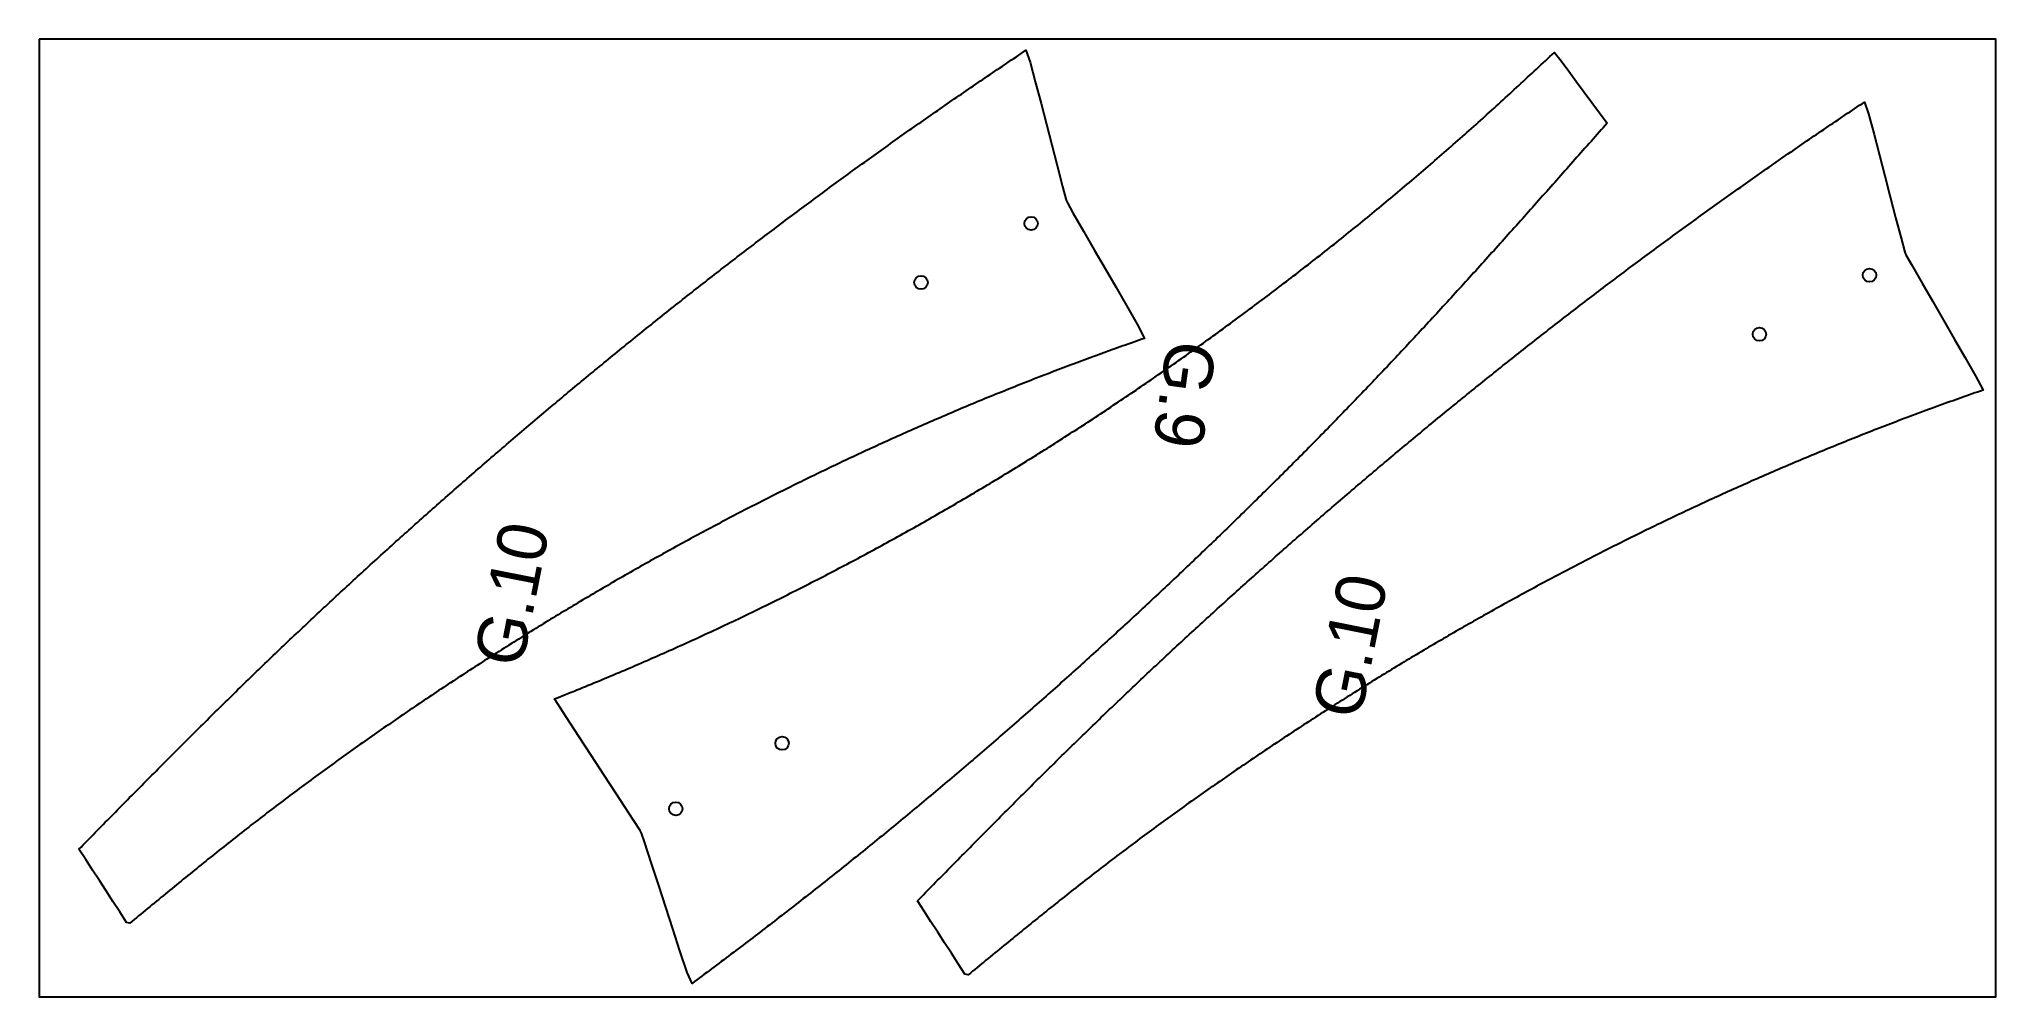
# Model space of a CAD drawing. Extents: x 3.9 to 97.9, y 1.6 to 47.6.
import ezdxf

# ---------------------------------------------------------------- set-up
doc = ezdxf.new("R2010")
doc.units = 0
doc.layers.get('0').update_dxf_attribs({"linetype": 'CONTINUOUS'})
for name, color, linetype in [('ANNOTATION', 7, 'CONTINUOUS'), ('CUT_SHEET', 1, 'CONTINUOUS'), ('DRILLING', 3, 'CONTINUOUS')]:
    doc.layers.add(name, color=color, linetype=linetype)
doc.styles.add('TW_CEN_MT', font='txt')

# ---------------------------------------------------------------- blocks, each defined once
blk = doc.blocks.new('*U5')
at = {"layer": 'ANNOTATION', "color": 7, "style": 'TW_CEN_MT'}
blk.add_text('G.9', height=2.3704, rotation=262.08787, dxfattribs=at).set_placement((58.068, 33.223))
blk = doc.blocks.new('*U6')
at = {"layer": 'ANNOTATION', "color": 7, "style": 'TW_CEN_MT'}
blk.add_text('G.10', height=2.3704, rotation=78.79485, dxfattribs=at).set_placement((67.325, 14.874))
blk = doc.blocks.new('*U7')
at = {"layer": 'ANNOTATION', "color": 7, "style": 'TW_CEN_MT'}
blk.add_text('G.10', height=2.3704, rotation=78.79485, dxfattribs=at).set_placement((27.048, 17.361))

msp = doc.modelspace()

# ---------------------------------------------------------------- linework, layer by layer
for points in [[(5.77325, 8.70733, 0), (5.87051, 8.80617, 0), (5.96776, 8.90501, 0), (6.06502, 9.00385, 0), (6.16228, 9.10269, 0), (6.25954, 9.20153, 0), (6.3568, 9.30036, 0), (6.45407, 9.39919, 0), (6.55135, 9.49802, 0), (6.64862, 9.59683, 0), (6.74591, 9.69565, 0), (6.8432, 9.79445, 0), (6.9405, 9.89325, 0), (7.0378, 9.99204, 0), (7.13512, 10.0908, 0), (7.23244, 10.1896, 0), (7.32977, 10.2884, 0), (7.42712, 10.3871, 0), (7.52447, 10.4859, 0), (7.62184, 10.5846, 0), (7.71922, 10.6833, 0), (7.81661, 10.782, 0), (7.91402, 10.8807, 0), (8.01144, 10.9794, 0), (8.10888, 11.078, 0), (8.20633, 11.1767, 0), (8.3038, 11.2753, 0), (8.40129, 11.3739, 0), (8.49879, 11.4725, 0), (8.59631, 11.571, 0), (8.69385, 11.6696, 0), (8.79142, 11.7681, 0), (8.889, 11.8666, 0), (8.9866, 11.9651, 0), (9.08423, 12.0636, 0), (9.18187, 12.162, 0), (9.27954, 12.2605, 0), (9.37724, 12.3589, 0), (9.47496, 12.4572, 0), (9.5727, 12.5556, 0), (9.67047, 12.6539, 0), (9.76826, 12.7522, 0), (9.86609, 12.8504, 0), (9.96394, 12.9487, 0), (10.0618, 13.0469, 0), (10.1597, 13.1451, 0), (10.2577, 13.2432, 0), (10.3556, 13.3413, 0), (10.4536, 13.4394, 0), (10.5517, 13.5375, 0), (10.6497, 13.6355, 0), (10.7478, 13.7335, 0), (10.8459, 13.8314, 0), (10.9441, 13.9293, 0), (11.0423, 14.0272, 0), (11.1405, 14.1251, 0), (11.2388, 14.2229, 0), (11.3371, 14.3207, 0), (11.4355, 14.4184, 0), (11.5338, 14.5161, 0), (11.6323, 14.6137, 0), (11.7307, 14.7113, 0), (11.8292, 14.8089, 0), (11.9278, 14.9064, 0), (12.0264, 15.0039, 0), (12.125, 15.1014, 0), (12.2237, 15.1988, 0), (12.3224, 15.2961, 0), (12.4211, 15.3935, 0), (12.5199, 15.4907, 0), (12.6188, 15.5879, 0), (12.7177, 15.6851, 0), (12.8166, 15.7822, 0), (12.9156, 15.8793, 0), (13.0146, 15.9763, 0), (13.1137, 16.0733, 0), (13.2129, 16.1703, 0), (13.312, 16.2671, 0), (13.4113, 16.364, 0), (13.5106, 16.4607, 0), (13.6099, 16.5575, 0), (13.7093, 16.6541, 0), (13.8087, 16.7507, 0), (13.9082, 16.8473, 0), (14.0078, 16.9438, 0), (14.1074, 17.0402, 0), (14.2071, 17.1366, 0), (14.3068, 17.233, 0), (14.4065, 17.3292, 0), (14.5064, 17.4255, 0), (14.6062, 17.5216, 0), (14.7062, 17.6178, 0), (14.8062, 17.7138, 0), (14.9062, 17.8098, 0), (15.0063, 17.9058, 0), (15.1064, 18.0017, 0), (15.2066, 18.0975, 0), (15.3069, 18.1933, 0), (15.4072, 18.2891, 0), (15.5075, 18.3848, 0), (15.6079, 18.4804, 0), (15.7084, 18.576, 0), (15.8089, 18.6715, 0), (15.9094, 18.7669, 0), (16.01, 18.8624, 0), (16.1107, 18.9577, 0), (16.2114, 19.053, 0), (16.3122, 19.1483, 0), (16.413, 19.2435, 0), (16.5139, 19.3386, 0), (16.6148, 19.4337, 0), (16.7157, 19.5287, 0), (16.8168, 19.6237, 0), (16.9178, 19.7187, 0), (17.019, 19.8135, 0), (17.1201, 19.9084, 0), (17.2214, 20.0031, 0), (17.3226, 20.0978, 0), (17.424, 20.1925, 0), (17.5253, 20.2871, 0), (17.6268, 20.3817, 0), (17.7282, 20.4762, 0), (17.8298, 20.5706, 0), (17.9313, 20.665, 0), (18.033, 20.7594, 0), (18.1346, 20.8537, 0), (18.2363, 20.9479, 0), (18.3381, 21.0421, 0), (18.4399, 21.1362, 0), (18.5418, 21.2303, 0), (18.6437, 21.3244, 0), (18.7457, 21.4183, 0), (18.8477, 21.5123, 0), (18.9498, 21.6061, 0), (19.0519, 21.6999, 0), (19.1541, 21.7937, 0), (19.2563, 21.8874, 0), (19.3585, 21.9811, 0), (19.4608, 22.0747, 0), (19.5632, 22.1683, 0), (19.6656, 22.2618, 0), (19.768, 22.3552, 0), (19.8705, 22.4486, 0), (19.9731, 22.542, 0), (20.0757, 22.6353, 0), (20.1783, 22.7285, 0), (20.281, 22.8217, 0), (20.3837, 22.9149, 0), (20.4865, 23.008, 0), (20.5894, 23.101, 0), (20.6922, 23.194, 0), (20.7952, 23.287, 0), (20.8981, 23.3798, 0), (21.0011, 23.4727, 0), (21.1042, 23.5655, 0), (21.2073, 23.6582, 0), (21.3105, 23.7509, 0), (21.4137, 23.8435, 0), (21.5169, 23.9361, 0), (21.6202, 24.0286, 0), (21.7236, 24.1211, 0), (21.8269, 24.2135, 0), (21.9304, 24.3059, 0), (22.0338, 24.3982, 0), (22.1374, 24.4905, 0), (22.2409, 24.5827, 0), (22.3445, 24.6749, 0), (22.4482, 24.767, 0), (22.5519, 24.8591, 0), (22.6556, 24.9511, 0), (22.7594, 25.0431, 0), (22.8633, 25.135, 0), (22.9672, 25.2269, 0), (23.0711, 25.3187, 0), (23.175, 25.4105, 0), (23.2791, 25.5022, 0), (23.3831, 25.5939, 0), (23.4872, 25.6855, 0), (23.5914, 25.7771, 0), (23.6955, 25.8686, 0), (23.7998, 25.9601, 0), (23.9041, 26.0515, 0), (24.0084, 26.1429, 0), (24.1127, 26.2342, 0), (24.2171, 26.3255, 0), (24.3216, 26.4167, 0), (24.4261, 26.5079, 0), (24.5306, 26.599, 0), (24.6352, 26.6901, 0), (24.7398, 26.7811, 0), (24.8445, 26.8721, 0), (24.9492, 26.963, 0), (25.0539, 27.0539, 0), (25.1587, 27.1447, 0), (25.2636, 27.2355, 0), (25.3685, 27.3262, 0), (25.4734, 27.4169, 0), (25.5784, 27.5075, 0), (25.6834, 27.5981, 0), (25.7884, 27.6886, 0), (25.8935, 27.7791, 0), (25.9987, 27.8695, 0), (26.1039, 27.9599, 0), (26.2091, 28.0502, 0), (26.3144, 28.1405, 0), (26.4197, 28.2307, 0), (26.525, 28.3208, 0), (26.6305, 28.4109, 0), (26.7359, 28.501, 0), (26.8414, 28.591, 0), (26.9469, 28.681, 0), (27.0525, 28.7709, 0), (27.1582, 28.8607, 0), (27.2638, 28.9505, 0), (27.3695, 29.0402, 0), (27.4753, 29.1299, 0), (27.5811, 29.2196, 0), (27.687, 29.3092, 0), (27.7928, 29.3987, 0), (27.8988, 29.4882, 0), (28.0048, 29.5776, 0), (28.1108, 29.667, 0), (28.2169, 29.7563, 0), (28.323, 29.8456, 0), (28.4291, 29.9348, 0), (28.5353, 30.024, 0), (28.6416, 30.1131, 0), (28.7479, 30.2021, 0), (28.8542, 30.2912, 0), (28.9606, 30.3801, 0), (29.067, 30.469, 0), (29.1735, 30.5578, 0), (29.28, 30.6466, 0), (29.3866, 30.7354, 0), (29.4932, 30.824, 0), (29.5998, 30.9127, 0), (29.7065, 31.0013, 0), (29.8133, 31.0898, 0), (29.9201, 31.1782, 0), (30.0269, 31.2666, 0), (30.1338, 31.355, 0), (30.2407, 31.4433, 0), (30.3476, 31.5315, 0), (30.4547, 31.6197, 0), (30.5617, 31.7079, 0), (30.6688, 31.796, 0), (30.776, 31.884, 0), (30.8831, 31.972, 0), (30.9904, 32.0599, 0), (31.0977, 32.1477, 0), (31.205, 32.2355, 0), (31.3124, 32.3233, 0), (31.4198, 32.411, 0), (31.5272, 32.4986, 0), (31.6348, 32.5862, 0), (31.7423, 32.6737, 0), (31.8499, 32.7612, 0), (31.9575, 32.8486, 0), (32.0652, 32.936, 0), (32.173, 33.0233, 0), (32.2808, 33.1105, 0), (32.3886, 33.1977, 0), (32.4965, 33.2848, 0), (32.6044, 33.3719, 0), (32.7123, 33.4589, 0), (32.8203, 33.5459, 0), (32.9284, 33.6328, 0), (33.0365, 33.7197, 0), (33.1447, 33.8065, 0), (33.2528, 33.8932, 0), (33.3611, 33.9799, 0), (33.4694, 34.0665, 0), (33.5777, 34.153, 0), (33.6861, 34.2396, 0), (33.7945, 34.326, 0), (33.903, 34.4124, 0), (34.0115, 34.4987, 0), (34.12, 34.585, 0), (34.2287, 34.6712, 0), (34.3373, 34.7574, 0), (34.446, 34.8435, 0), (34.5548, 34.9295, 0), (34.6635, 35.0155, 0), (34.7724, 35.1014, 0), (34.8813, 35.1873, 0), (34.9902, 35.2731, 0), (35.0992, 35.3589, 0), (35.2082, 35.4445, 0), (35.3173, 35.5302, 0), (35.4264, 35.6158, 0), (35.5356, 35.7013, 0), (35.6448, 35.7867, 0), (35.754, 35.8721, 0), (35.8633, 35.9575, 0), (35.9727, 36.0427, 0), (36.0821, 36.128, 0), (36.1915, 36.2131, 0), (36.301, 36.2982, 0), (36.4106, 36.3833, 0), (36.5201, 36.4682, 0), (36.6298, 36.5532, 0), (36.7394, 36.638, 0), (36.8492, 36.7228, 0), (36.9589, 36.8076, 0), (37.0688, 36.8922, 0), (37.1786, 36.9769, 0), (37.2885, 37.0614, 0), (37.3985, 37.1459, 0), (37.5085, 37.2304, 0), (37.6185, 37.3148, 0), (37.7286, 37.3991, 0), (37.8388, 37.4833, 0), (37.949, 37.5675, 0), (38.0592, 37.6517, 0), (38.1695, 37.7358, 0), (38.2798, 37.8198, 0), (38.3902, 37.9038, 0), (38.5006, 37.9877, 0), (38.611, 38.0715, 0), (38.7216, 38.1553, 0), (38.8321, 38.239, 0), (38.9427, 38.3227, 0), (39.0534, 38.4063, 0), (39.1641, 38.4898, 0), (39.2748, 38.5733, 0), (39.3856, 38.6567, 0), (39.4964, 38.7401, 0), (39.6073, 38.8234, 0), (39.7182, 38.9066, 0), (39.8292, 38.9898, 0), (39.9402, 39.0729, 0), (40.0512, 39.1559, 0), (40.1623, 39.2389, 0), (40.2735, 39.3219, 0), (40.3847, 39.4047, 0), (40.4959, 39.4876, 0), (40.6072, 39.5703, 0), (40.7185, 39.653, 0), (40.8299, 39.7356, 0), (40.9413, 39.8182, 0), (41.0528, 39.9007, 0), (41.1643, 39.9832, 0), (41.2759, 40.0655, 0), (41.3875, 40.1479, 0), (41.4991, 40.2301, 0), (41.6108, 40.3123, 0), (41.7226, 40.3945, 0), (41.8344, 40.4765, 0), (41.9462, 40.5586, 0), (42.0581, 40.6405, 0), (42.17, 40.7224, 0), (42.2819, 40.8042, 0), (42.3939, 40.886, 0), (42.506, 40.9677, 0), (42.6181, 41.0494, 0), (42.7302, 41.131, 0), (42.8424, 41.2125, 0), (42.9547, 41.294, 0), (43.0669, 41.3754, 0), (43.1793, 41.4567, 0), (43.2916, 41.538, 0), (43.404, 41.6192, 0), (43.5165, 41.7004, 0), (43.629, 41.7814, 0), (43.7415, 41.8625, 0), (43.8541, 41.9434, 0), (43.9668, 42.0244, 0), (44.0794, 42.1052, 0), (44.1922, 42.186, 0), (44.3049, 42.2667, 0), (44.4177, 42.3474, 0), (44.5306, 42.428, 0), (44.6435, 42.5085, 0), (44.7564, 42.589, 0), (44.8694, 42.6694, 0), (44.9825, 42.7497, 0), (45.0955, 42.83, 0), (45.2087, 42.9102, 0), (45.3218, 42.9904, 0), (45.435, 43.0705, 0), (45.5483, 43.1505, 0), (45.6616, 43.2305, 0), (45.7749, 43.3104, 0), (45.8883, 43.3903, 0), (46.0017, 43.4701, 0), (46.1152, 43.5498, 0), (46.2287, 43.6294, 0), (46.3423, 43.709, 0), (46.4559, 43.7886, 0), (46.5696, 43.868, 0), (46.6832, 43.9475, 0), (46.797, 44.0268, 0), (46.9108, 44.1061, 0), (47.0246, 44.1853, 0), (47.1384, 44.2645, 0), (47.2524, 44.3436, 0), (47.3663, 44.4226, 0), (47.4803, 44.5016, 0), (47.5944, 44.5805, 0), (47.7084, 44.6593, 0), (47.8226, 44.7381, 0), (47.9367, 44.8168, 0), (48.0509, 44.8955, 0), (48.1652, 44.9741, 0), (48.2795, 45.0526, 0), (48.3939, 45.131, 0), (48.5082, 45.2094, 0), (48.6227, 45.2878, 0), (48.7371, 45.3661, 0), (48.8517, 45.4443, 0), (48.9662, 45.5224, 0), (49.0808, 45.6005, 0), (49.1955, 45.6785, 0), (49.3102, 45.7565, 0), (49.4249, 45.8344, 0), (49.5397, 45.9122, 0), (49.6545, 45.9899, 0), (49.7693, 46.0676, 0), (49.8842, 46.1453, 0), (49.9992, 46.2229, 0), (50.1142, 46.3004, 0), (50.2292, 46.3778, 0), (50.3443, 46.4552, 0), (50.4594, 46.5325, 0), (50.5746, 46.6098, 0), (50.6898, 46.6869, 0), (50.805, 46.7641, 0), (50.9203, 46.8411, 0), (51.0356, 46.9181, 0), (51.151, 46.9951, 0), (51.2664, 47.0719, 0), (51.4678, 46.5106, 0), (51.7278, 45.515, 0), (51.9877, 44.5194, 0), (52.2476, 43.5239, 0), (52.5075, 42.5283, 0), (52.7675, 41.5328, 0), (53.0274, 40.5372, 0), (53.2025, 39.8719, 0), (53.2537, 39.743, 0), (53.5209, 39.274, 0), (54.0351, 38.3827, 0), (54.5493, 37.4915, 0), (55.0635, 36.6002, 0), (55.5776, 35.709, 0), (56.0918, 34.8177, 0), (56.606, 33.9265, 0), (56.9663, 33.237, 0), (56.8352, 33.1916, 0), (56.7042, 33.1462, 0), (56.5732, 33.1006, 0), (56.4422, 33.0549, 0), (56.3113, 33.0091, 0), (56.1804, 32.9631, 0), (56.0496, 32.917, 0), (55.9188, 32.8707, 0), (55.7881, 32.8244, 0), (55.6574, 32.7779, 0), (55.5268, 32.7312, 0), (55.3962, 32.6845, 0), (55.2657, 32.6376, 0), (55.1352, 32.5905, 0), (55.0047, 32.5434, 0), (54.8743, 32.4961, 0), (54.7439, 32.4487, 0), (54.6136, 32.4011, 0), (54.4834, 32.3534, 0), (54.3531, 32.3056, 0), (54.223, 32.2577, 0), (54.0928, 32.2096, 0), (53.9627, 32.1614, 0), (53.8327, 32.1131, 0), (53.7027, 32.0646, 0), (53.5728, 32.0161, 0), (53.4429, 31.9674, 0), (53.313, 31.9185, 0), (53.1832, 31.8695, 0), (53.0535, 31.8205, 0), (52.9238, 31.7712, 0), (52.7941, 31.7219, 0), (52.6645, 31.6724, 0), (52.5349, 31.6228, 0), (52.4054, 31.5731, 0), (52.276, 31.5232, 0), (52.1466, 31.4732, 0), (52.0172, 31.4231, 0), (51.8879, 31.3729, 0), (51.7586, 31.3225, 0), (51.6294, 31.272, 0), (51.5002, 31.2214, 0), (51.3711, 31.1707, 0), (51.242, 31.1198, 0), (51.113, 31.0689, 0), (50.984, 31.0178, 0), (50.855, 30.9665, 0), (50.7262, 30.9152, 0), (50.5973, 30.8637, 0), (50.4685, 30.8121, 0), (50.3398, 30.7604, 0), (50.2111, 30.7085, 0), (50.0825, 30.6565, 0), (49.9539, 30.6045, 0), (49.8254, 30.5522, 0), (49.6969, 30.4999, 0), (49.5685, 30.4474, 0), (49.4401, 30.3948, 0), (49.3117, 30.3421, 0), (49.1835, 30.2893, 0), (49.0552, 30.2364, 0), (48.927, 30.1833, 0), (48.7989, 30.1301, 0), (48.6708, 30.0768, 0), (48.5428, 30.0233, 0), (48.4148, 29.9698, 0), (48.2869, 29.9161, 0), (48.159, 29.8623, 0), (48.0312, 29.8083, 0), (47.9034, 29.7543, 0), (47.7757, 29.7001, 0), (47.648, 29.6458, 0), (47.5204, 29.5914, 0), (47.3929, 29.5369, 0), (47.2653, 29.4822, 0), (47.1379, 29.4274, 0), (47.0105, 29.3725, 0), (46.8831, 29.3175, 0), (46.7558, 29.2624, 0), (46.6286, 29.2071, 0), (46.5014, 29.1517, 0), (46.3742, 29.0962, 0), (46.2471, 29.0406, 0), (46.1201, 28.9849, 0), (45.9931, 28.929, 0), (45.8662, 28.873, 0), (45.7393, 28.8169, 0), (45.6124, 28.7607, 0), (45.4857, 28.7043, 0), (45.359, 28.6479, 0), (45.2323, 28.5913, 0), (45.1057, 28.5346, 0), (44.9791, 28.4777, 0), (44.8526, 28.4208, 0), (44.7262, 28.3637, 0), (44.5998, 28.3065, 0), (44.4734, 28.2492, 0), (44.3471, 28.1918, 0), (44.2209, 28.1343, 0), (44.0947, 28.0766, 0), (43.9686, 28.0188, 0), (43.8425, 27.9609, 0), (43.7165, 27.9029, 0), (43.5906, 27.8448, 0), (43.4647, 27.7865, 0), (43.3388, 27.7281, 0), (43.213, 27.6696, 0), (43.0873, 27.611, 0), (42.9616, 27.5523, 0), (42.836, 27.4934, 0), (42.7104, 27.4345, 0), (42.5849, 27.3754, 0), (42.4594, 27.3162, 0), (42.334, 27.2569, 0), (42.2087, 27.1974, 0), (42.0834, 27.1379, 0), (41.9582, 27.0782, 0), (41.833, 27.0184, 0), (41.7079, 26.9585, 0), (41.5828, 26.8984, 0), (41.4578, 26.8383, 0), (41.3328, 26.778, 0), (41.2079, 26.7176, 0), (41.0831, 26.6571, 0), (40.9583, 26.5965, 0), (40.8336, 26.5358, 0), (40.709, 26.4749, 0), (40.5843, 26.414, 0), (40.4598, 26.3529, 0), (40.3353, 26.2917, 0), (40.2109, 26.2304, 0), (40.0865, 26.1689, 0), (39.9622, 26.1074, 0), (39.8379, 26.0457, 0), (39.7137, 25.9839, 0), (39.5896, 25.922, 0), (39.4655, 25.86, 0), (39.3415, 25.7978, 0), (39.2175, 25.7356, 0), (39.0936, 25.6732, 0), (38.9698, 25.6107, 0), (38.846, 25.5481, 0), (38.7223, 25.4854, 0), (38.5986, 25.4226, 0), (38.475, 25.3597, 0), (38.3514, 25.2966, 0), (38.2279, 25.2334, 0), (38.1045, 25.1701, 0), (37.9811, 25.1067, 0), (37.8578, 25.0432, 0), (37.7346, 24.9795, 0), (37.6114, 24.9158, 0), (37.4883, 24.8519, 0), (37.3652, 24.7879, 0), (37.2422, 24.7238, 0), (37.1192, 24.6596, 0), (36.9963, 24.5953, 0), (36.8735, 24.5308, 0), (36.7508, 24.4663, 0), (36.628, 24.4016, 0), (36.5054, 24.3368, 0), (36.3828, 24.2719, 0), (36.2603, 24.2069, 0), (36.1378, 24.1418, 0), (36.0154, 24.0765, 0), (35.8931, 24.0112, 0), (35.7708, 23.9457, 0), (35.6486, 23.8801, 0), (35.5265, 23.8144, 0), (35.4044, 23.7486, 0), (35.2823, 23.6827, 0), (35.1604, 23.6166, 0), (35.0385, 23.5505, 0), (34.9166, 23.4842, 0), (34.7949, 23.4178, 0), (34.6731, 23.3513, 0), (34.5515, 23.2847, 0), (34.4299, 23.218, 0), (34.3084, 23.1512, 0), (34.1869, 23.0843, 0), (34.0655, 23.0172, 0), (33.9441, 22.95, 0), (33.8229, 22.8828, 0), (33.7016, 22.8154, 0), (33.5805, 22.7479, 0), (33.4594, 22.6803, 0), (33.3383, 22.6126, 0), (33.2174, 22.5447, 0), (33.0965, 22.4768, 0), (32.9756, 22.4087, 0), (32.8548, 22.3406, 0), (32.7341, 22.2723, 0), (32.6134, 22.2039, 0), (32.4928, 22.1354, 0), (32.3723, 22.0668, 0), (32.2518, 21.9981, 0), (32.1314, 21.9293, 0), (32.0111, 21.8604, 0), (31.8908, 21.7913, 0), (31.7706, 21.7222, 0), (31.6504, 21.653, 0), (31.5303, 21.5836, 0), (31.4103, 21.5141, 0), (31.2903, 21.4445, 0), (31.1704, 21.3749, 0), (31.0505, 21.3051, 0), (30.9307, 21.2352, 0), (30.811, 21.1652, 0), (30.6914, 21.0951, 0), (30.5718, 21.0248, 0), (30.4522, 20.9545, 0), (30.3327, 20.8841, 0), (30.2133, 20.8135, 0), (30.094, 20.7429, 0), (29.9747, 20.6721, 0), (29.8555, 20.6013, 0), (29.7363, 20.5303, 0), (29.6172, 20.4592, 0), (29.4982, 20.3881, 0), (29.3792, 20.3168, 0), (29.2603, 20.2454, 0), (29.1414, 20.1739, 0), (29.0226, 20.1023, 0), (28.9039, 20.0306, 0), (28.7853, 19.9588, 0), (28.6667, 19.8869, 0), (28.5481, 19.8149, 0), (28.4297, 19.7428, 0), (28.3112, 19.6706, 0), (28.1929, 19.5982, 0), (28.0746, 19.5258, 0), (27.9564, 19.4533, 0), (27.8382, 19.3807, 0), (27.7201, 19.3079, 0), (27.6021, 19.2351, 0), (27.4841, 19.1621, 0), (27.3662, 19.0891, 0), (27.2484, 19.016, 0), (27.1306, 18.9427, 0), (27.0129, 18.8694, 0), (26.8952, 18.7959, 0), (26.7776, 18.7224, 0), (26.6601, 18.6487, 0), (26.5426, 18.575, 0), (26.4252, 18.5011, 0), (26.3079, 18.4271, 0), (26.1906, 18.3531, 0), (26.0734, 18.2789, 0), (25.9562, 18.2047, 0), (25.8391, 18.1303, 0), (25.7221, 18.0559, 0), (25.6051, 17.9813, 0), (25.4882, 17.9066, 0), (25.3714, 17.8319, 0), (25.2546, 17.757, 0), (25.1379, 17.6821, 0), (25.0213, 17.607, 0), (24.9047, 17.5319, 0), (24.7882, 17.4566, 0), (24.6717, 17.3813, 0), (24.5553, 17.3058, 0), (24.439, 17.2303, 0), (24.3227, 17.1546, 0), (24.2065, 17.0789, 0), (24.0904, 17.0031, 0), (23.9743, 16.9271, 0), (23.8583, 16.8511, 0), (23.7423, 16.775, 0), (23.6264, 16.6987, 0), (23.5106, 16.6224, 0), (23.3948, 16.546, 0), (23.2791, 16.4695, 0), (23.1635, 16.3928, 0), (23.0479, 16.3161, 0), (22.9324, 16.2393, 0), (22.817, 16.1624, 0), (22.7016, 16.0854, 0), (22.5863, 16.0083, 0), (22.4711, 15.9311, 0), (22.3559, 15.8538, 0), (22.2408, 15.7764, 0), (22.1257, 15.6989, 0), (22.0108, 15.6213, 0), (21.8959, 15.5436, 0), (21.781, 15.4658, 0), (21.6662, 15.3879, 0), (21.5515, 15.3099, 0), (21.4369, 15.2318, 0), (21.3223, 15.1536, 0), (21.2078, 15.0753, 0), (21.0934, 14.9969, 0), (20.9791, 14.9183, 0), (20.8648, 14.8397, 0), (20.7506, 14.761, 0), (20.6364, 14.6822, 0), (20.5223, 14.6033, 0), (20.4083, 14.5243, 0), (20.2944, 14.4452, 0), (20.1805, 14.366, 0), (20.0667, 14.2867, 0), (19.953, 14.2073, 0), (19.8394, 14.1278, 0), (19.7258, 14.0482, 0), (19.6123, 13.9684, 0), (19.4989, 13.8886, 0), (19.3855, 13.8087, 0), (19.2722, 13.7287, 0), (19.159, 13.6485, 0), (19.0459, 13.5683, 0), (18.9328, 13.488, 0), (18.8198, 13.4075, 0), (18.7069, 13.327, 0), (18.5941, 13.2463, 0), (18.4813, 13.1656, 0), (18.3687, 13.0847, 0), (18.256, 13.0038, 0), (18.1435, 12.9227, 0), (18.0311, 12.8415, 0), (17.9187, 12.7603, 0), (17.8064, 12.6789, 0), (17.6942, 12.5974, 0), (17.582, 12.5158, 0), (17.47, 12.4341, 0), (17.358, 12.3523, 0), (17.2461, 12.2704, 0), (17.1342, 12.1884, 0), (17.0225, 12.1063, 0), (16.9108, 12.0241, 0), (16.7992, 11.9418, 0), (16.6877, 11.8593, 0), (16.5763, 11.7768, 0), (16.4649, 11.6942, 0), (16.3536, 11.6114, 0), (16.2424, 11.5286, 0), (16.1313, 11.4456, 0), (16.0203, 11.3625, 0), (15.9093, 11.2793, 0), (15.7985, 11.1961, 0), (15.6877, 11.1127, 0), (15.577, 11.0292, 0), (15.4664, 10.9456, 0), (15.3558, 10.8618, 0), (15.2454, 10.778, 0), (15.135, 10.6941, 0), (15.0247, 10.61, 0), (14.9145, 10.5259, 0), (14.8044, 10.4416, 0), (14.6944, 10.3573, 0), (14.5845, 10.2728, 0), (14.4746, 10.1882, 0), (14.3648, 10.1035, 0), (14.2551, 10.0187, 0), (14.1455, 9.9338, 0), (14.036, 9.84877, 0), (13.9266, 9.76364, 0), (13.8172, 9.6784, 0), (13.708, 9.59306, 0), (13.5988, 9.50761, 0), (13.4897, 9.42206, 0), (13.3807, 9.33641, 0), (13.2717, 9.25066, 0), (13.1628, 9.16482, 0), (13.054, 9.07888, 0), (12.9453, 8.99286, 0), (12.8367, 8.90674, 0), (12.7281, 8.82054, 0), (12.6196, 8.73425, 0), (12.5111, 8.64787, 0), (12.4027, 8.56142, 0), (12.2944, 8.47488, 0), (12.1861, 8.38827, 0), (12.0779, 8.30158, 0), (11.9698, 8.21482, 0), (11.8617, 8.12799, 0), (11.7536, 8.04109, 0), (11.6457, 7.95412, 0), (11.5377, 7.86708, 0), (11.4298, 7.77998, 0), (11.322, 7.69282, 0), (11.2142, 7.6056, 0), (11.1065, 7.51833, 0), (10.9988, 7.43099, 0), (10.8911, 7.34361, 0), (10.7835, 7.25617, 0), (10.6759, 7.16868, 0), (10.5684, 7.08115, 0), (10.4609, 6.99357, 0), (10.3534, 6.90594, 0), (10.246, 6.81828, 0), (10.1386, 6.73057, 0), (10.0312, 6.64283, 0), (9.92388, 6.55505, 0), (9.81656, 6.46724, 0), (9.70927, 6.37939, 0), (9.60199, 6.29152, 0), (9.49474, 6.20362, 0), (9.38751, 6.11569, 0), (9.2803, 6.02774, 0), (9.17311, 5.93977, 0), (9.06593, 5.85178, 0), (8.95877, 5.76377, 0), (8.85161, 5.67575, 0), (8.74447, 5.58771, 0), (8.63734, 5.49966, 0), (8.53021, 5.4116, 0), (8.42309, 5.32354, 0), (8.31598, 5.23547, 0), (8.20887, 5.14739, 0), (8.05529, 5.18483, 0), (7.72928, 5.68805, 0), (7.40328, 6.19126, 0), (7.07727, 6.69447, 0), (6.75127, 7.19769, 0), (6.42526, 7.7009, 0), (6.09926, 8.20411, 0), (5.77325, 8.70733, 0)], [(79.1847, 43.5737, 0), (79.0879, 43.4643, 0), (78.9912, 43.3549, 0), (78.8945, 43.2455, 0), (78.7977, 43.136, 0), (78.701, 43.0266, 0), (78.6042, 42.9172, 0), (78.5075, 42.8078, 0), (78.4107, 42.6984, 0), (78.314, 42.589, 0), (78.2172, 42.4796, 0), (78.1204, 42.3703, 0), (78.0236, 42.2609, 0), (77.9269, 42.1515, 0), (77.8301, 42.0421, 0), (77.7333, 41.9328, 0), (77.6365, 41.8234, 0), (77.5396, 41.7141, 0), (77.4428, 41.6048, 0), (77.346, 41.4954, 0), (77.2491, 41.3861, 0), (77.1522, 41.2768, 0), (77.0554, 41.1676, 0), (76.9585, 41.0583, 0), (76.8616, 40.949, 0), (76.7646, 40.8398, 0), (76.6677, 40.7305, 0), (76.5708, 40.6213, 0), (76.4738, 40.5121, 0), (76.3768, 40.4029, 0), (76.2798, 40.2938, 0), (76.1828, 40.1846, 0), (76.0857, 40.0755, 0), (75.9887, 39.9664, 0), (75.8916, 39.8573, 0), (75.7945, 39.7482, 0), (75.6974, 39.6391, 0), (75.6002, 39.5301, 0), (75.5031, 39.4211, 0), (75.4059, 39.3121, 0), (75.3087, 39.2031, 0), (75.2114, 39.0942, 0), (75.1142, 38.9852, 0), (75.0169, 38.8763, 0), (74.9196, 38.7675, 0), (74.8222, 38.6586, 0), (74.7249, 38.5498, 0), (74.6275, 38.441, 0), (74.5301, 38.3322, 0), (74.4326, 38.2234, 0), (74.3351, 38.1147, 0), (74.2376, 38.006, 0), (74.1401, 37.8974, 0), (74.0425, 37.7887, 0), (73.9449, 37.6801, 0), (73.8473, 37.5716, 0), (73.7496, 37.463, 0), (73.6519, 37.3545, 0), (73.5541, 37.246, 0), (73.4564, 37.1376, 0), (73.3585, 37.0292, 0), (73.2607, 36.9208, 0), (73.1628, 36.8125, 0), (73.0649, 36.7041, 0), (72.9669, 36.5959, 0), (72.8689, 36.4876, 0), (72.7709, 36.3794, 0), (72.6728, 36.2713, 0), (72.5747, 36.1632, 0), (72.4765, 36.0551, 0), (72.3783, 35.947, 0), (72.2801, 35.839, 0), (72.1818, 35.7311, 0), (72.0834, 35.6231, 0), (71.9851, 35.5152, 0), (71.8866, 35.4074, 0), (71.7882, 35.2996, 0), (71.6896, 35.1919, 0), (71.5911, 35.0841, 0), (71.4925, 34.9765, 0), (71.3938, 34.8689, 0), (71.2951, 34.7613, 0), (71.1964, 34.6537, 0), (71.0975, 34.5463, 0), (70.9987, 34.4388, 0), (70.8998, 34.3314, 0), (70.8008, 34.2241, 0), (70.7018, 34.1168, 0), (70.6028, 34.0096, 0), (70.5036, 33.9024, 0), (70.4045, 33.7952, 0), (70.3052, 33.6881, 0), (70.206, 33.5811, 0), (70.1066, 33.4741, 0), (70.0072, 33.3672, 0), (69.9078, 33.2603, 0), (69.8083, 33.1535, 0), (69.7087, 33.0467, 0), (69.6091, 32.94, 0), (69.5094, 32.8333, 0), (69.4097, 32.7267, 0), (69.3099, 32.6201, 0), (69.21, 32.5137, 0), (69.1101, 32.4072, 0), (69.0101, 32.3008, 0), (68.91, 32.1945, 0), (68.8099, 32.0883, 0), (68.7097, 31.9821, 0), (68.6095, 31.8759, 0), (68.5092, 31.7699, 0), (68.4088, 31.6638, 0), (68.3083, 31.5579, 0), (68.2078, 31.452, 0), (68.1072, 31.3462, 0), (68.0066, 31.2404, 0), (67.9059, 31.1347, 0), (67.8051, 31.0291, 0), (67.7042, 30.9235, 0), (67.6033, 30.818, 0), (67.5023, 30.7126, 0), (67.4013, 30.6072, 0), (67.3002, 30.5019, 0), (67.199, 30.3966, 0), (67.0977, 30.2914, 0), (66.9964, 30.1863, 0), (66.895, 30.0812, 0), (66.7936, 29.9762, 0), (66.6921, 29.8713, 0), (66.5905, 29.7664, 0), (66.4888, 29.6616, 0), (66.3871, 29.5568, 0), (66.2854, 29.4521, 0), (66.1835, 29.3475, 0), (66.0816, 29.2429, 0), (65.9797, 29.1384, 0), (65.8776, 29.0339, 0), (65.7755, 28.9295, 0), (65.6734, 28.8252, 0), (65.5711, 28.7209, 0), (65.4689, 28.6167, 0), (65.3665, 28.5126, 0), (65.2641, 28.4085, 0), (65.1616, 28.3045, 0), (65.0591, 28.2005, 0), (64.9565, 28.0966, 0), (64.8538, 27.9928, 0), (64.7511, 27.889, 0), (64.6483, 27.7853, 0), (64.5454, 27.6816, 0), (64.4425, 27.5781, 0), (64.3395, 27.4745, 0), (64.2365, 27.371, 0), (64.1334, 27.2676, 0), (64.0302, 27.1643, 0), (63.927, 27.061, 0), (63.8237, 26.9577, 0), (63.7204, 26.8546, 0), (63.617, 26.7515, 0), (63.5135, 26.6484, 0), (63.41, 26.5454, 0), (63.3064, 26.4425, 0), (63.2028, 26.3396, 0), (63.0991, 26.2368, 0), (62.9953, 26.134, 0), (62.8915, 26.0313, 0), (62.7876, 25.9287, 0), (62.6836, 25.8261, 0), (62.5796, 25.7236, 0), (62.4756, 25.6211, 0), (62.3714, 25.5187, 0), (62.2673, 25.4164, 0), (62.163, 25.3141, 0), (62.0587, 25.2119, 0), (61.9544, 25.1097, 0), (61.85, 25.0076, 0), (61.7455, 24.9056, 0), (61.641, 24.8036, 0), (61.5364, 24.7016, 0), (61.4317, 24.5998, 0), (61.327, 24.498, 0), (61.2223, 24.3962, 0), (61.1174, 24.2945, 0), (61.0126, 24.1929, 0), (60.9076, 24.0913, 0), (60.8027, 23.9897, 0), (60.6976, 23.8883, 0), (60.5925, 23.7869, 0), (60.4874, 23.6855, 0), (60.3822, 23.5842, 0), (60.2769, 23.483, 0), (60.1716, 23.3818, 0), (60.0662, 23.2807, 0), (59.9608, 23.1796, 0), (59.8553, 23.0786, 0), (59.7497, 22.9777, 0), (59.6441, 22.8768, 0), (59.5385, 22.7759, 0), (59.4328, 22.6751, 0), (59.327, 22.5744, 0), (59.2212, 22.4737, 0), (59.1154, 22.3731, 0), (59.0094, 22.2726, 0), (58.9035, 22.1721, 0), (58.7974, 22.0716, 0), (58.6913, 21.9713, 0), (58.5852, 21.8709, 0), (58.479, 21.7706, 0), (58.3728, 21.6704, 0), (58.2665, 21.5703, 0), (58.1602, 21.4702, 0), (58.0538, 21.3701, 0), (57.9473, 21.2701, 0), (57.8408, 21.1702, 0), (57.7343, 21.0703, 0), (57.6276, 20.9705, 0), (57.521, 20.8707, 0), (57.4143, 20.771, 0), (57.3075, 20.6713, 0), (57.2007, 20.5717, 0), (57.0938, 20.4722, 0), (56.9869, 20.3727, 0), (56.8799, 20.2733, 0), (56.7729, 20.1739, 0), (56.6658, 20.0746, 0), (56.5587, 19.9753, 0), (56.4515, 19.8761, 0), (56.3443, 19.777, 0), (56.237, 19.6779, 0), (56.1296, 19.5789, 0), (56.0222, 19.4799, 0), (55.9148, 19.381, 0), (55.8073, 19.2821, 0), (55.6997, 19.1833, 0), (55.5921, 19.0846, 0), (55.4845, 18.9859, 0), (55.3768, 18.8873, 0), (55.269, 18.7887, 0), (55.1612, 18.6902, 0), (55.0533, 18.5918, 0), (54.9454, 18.4934, 0), (54.8374, 18.395, 0), (54.7294, 18.2968, 0), (54.6213, 18.1985, 0), (54.5131, 18.1004, 0), (54.4049, 18.0023, 0), (54.2967, 17.9043, 0), (54.1884, 17.8063, 0), (54.0801, 17.7084, 0), (53.9716, 17.6105, 0), (53.8632, 17.5127, 0), (53.7547, 17.415, 0), (53.6461, 17.3173, 0), (53.5375, 17.2197, 0), (53.4288, 17.1221, 0), (53.3201, 17.0246, 0), (53.2113, 16.9272, 0), (53.1025, 16.8298, 0), (52.9936, 16.7324, 0), (52.8847, 16.6352, 0), (52.7757, 16.538, 0), (52.6666, 16.4408, 0), (52.5575, 16.3438, 0), (52.4484, 16.2468, 0), (52.3392, 16.1498, 0), (52.2299, 16.0529, 0), (52.1206, 15.9561, 0), (52.0112, 15.8593, 0), (51.9018, 15.7626, 0), (51.7923, 15.6659, 0), (51.6828, 15.5693, 0), (51.5732, 15.4728, 0), (51.4636, 15.3763, 0), (51.3539, 15.2799, 0), (51.2441, 15.1836, 0), (51.1343, 15.0873, 0), (51.0245, 14.9911, 0), (50.9145, 14.8949, 0), (50.8046, 14.7988, 0), (50.6946, 14.7028, 0), (50.5845, 14.6068, 0), (50.4744, 14.5109, 0), (50.3642, 14.4151, 0), (50.254, 14.3193, 0), (50.1437, 14.2236, 0), (50.0333, 14.1279, 0), (49.9229, 14.0323, 0), (49.8125, 13.9368, 0), (49.702, 13.8413, 0), (49.5914, 13.7459, 0), (49.4808, 13.6506, 0), (49.3701, 13.5553, 0), (49.2594, 13.4601, 0), (49.1486, 13.3649, 0), (49.0378, 13.2698, 0), (48.9269, 13.1748, 0), (48.816, 13.0798, 0), (48.705, 12.985, 0), (48.5939, 12.8901, 0), (48.4828, 12.7954, 0), (48.3716, 12.7006, 0), (48.2604, 12.606, 0), (48.1492, 12.5114, 0), (48.0378, 12.4169, 0), (47.9265, 12.3225, 0), (47.815, 12.2281, 0), (47.7035, 12.1338, 0), (47.592, 12.0395, 0), (47.4804, 11.9453, 0), (47.3687, 11.8512, 0), (47.257, 11.7572, 0), (47.1453, 11.6632, 0), (47.0334, 11.5692, 0), (46.9216, 11.4754, 0), (46.8096, 11.3816, 0), (46.6977, 11.2879, 0), (46.5856, 11.1942, 0), (46.4735, 11.1006, 0), (46.3614, 11.0071, 0), (46.2492, 10.9136, 0), (46.1369, 10.8202, 0), (46.0246, 10.7269, 0), (45.9122, 10.6336, 0), (45.7998, 10.5404, 0), (45.6873, 10.4473, 0), (45.5748, 10.3542, 0), (45.4622, 10.2612, 0), (45.3495, 10.1683, 0), (45.2368, 10.0754, 0), (45.1241, 9.98258, 0), (45.0113, 9.88985, 0), (44.8984, 9.79718, 0), (44.7855, 9.70458, 0), (44.6725, 9.61205, 0), (44.5594, 9.51959, 0), (44.4464, 9.42719, 0), (44.3332, 9.33486, 0), (44.22, 9.2426, 0), (44.1067, 9.1504, 0), (43.9934, 9.05828, 0), (43.8801, 8.96622, 0), (43.7666, 8.87422, 0), (43.6532, 8.7823, 0), (43.5396, 8.69044, 0), (43.426, 8.59865, 0), (43.3124, 8.50693, 0), (43.1987, 8.41528, 0), (43.0849, 8.32369, 0), (42.9711, 8.23218, 0), (42.8573, 8.14073, 0), (42.7434, 8.04934, 0), (42.6294, 7.95803, 0), (42.5153, 7.86679, 0), (42.4013, 7.77561, 0), (42.2871, 7.6845, 0), (42.1729, 7.59346, 0), (42.0587, 7.50248, 0), (41.9444, 7.41158, 0), (41.83, 7.32074, 0), (41.7156, 7.22998, 0), (41.6012, 7.13928, 0), (41.4866, 7.04865, 0), (41.3721, 6.95808, 0), (41.2574, 6.86759, 0), (41.1428, 6.77716, 0), (41.028, 6.68681, 0), (40.9132, 6.59652, 0), (40.7984, 6.5063, 0), (40.6835, 6.41615, 0), (40.5685, 6.32607, 0), (40.4535, 6.23606, 0), (40.3385, 6.14611, 0), (40.2233, 6.05624, 0), (40.1082, 5.96643, 0), (39.9929, 5.87669, 0), (39.8777, 5.78703, 0), (39.7623, 5.69743, 0), (39.6469, 5.6079, 0), (39.5315, 5.51844, 0), (39.416, 5.42904, 0), (39.3005, 5.33972, 0), (39.1849, 5.25047, 0), (39.0692, 5.16129, 0), (38.9535, 5.07217, 0), (38.8377, 4.98313, 0), (38.7219, 4.89415, 0), (38.6061, 4.80525, 0), (38.4901, 4.71641, 0), (38.3742, 4.62764, 0), (38.2581, 4.53895, 0), (38.142, 4.45032, 0), (38.0259, 4.36176, 0), (37.9097, 4.27327, 0), (37.7935, 4.18486, 0), (37.6772, 4.09651, 0), (37.5608, 4.00823, 0), (37.4444, 3.92002, 0), (37.328, 3.83188, 0), (37.2115, 3.74382, 0), (37.0949, 3.65582, 0), (36.9783, 3.56789, 0), (36.8616, 3.48003, 0), (36.7449, 3.39224, 0), (36.6281, 3.30453, 0), (36.5113, 3.21688, 0), (36.3944, 3.1293, 0), (36.2775, 3.0418, 0), (36.1605, 2.95436, 0), (36.0435, 2.86699, 0), (35.9264, 2.7797, 0), (35.8092, 2.69247, 0), (35.692, 2.60532, 0), (35.5748, 2.51824, 0), (35.4575, 2.43122, 0), (35.3401, 2.34428, 0), (35.2227, 2.25741, 0), (34.9854, 2.77947, 0), (34.645, 3.82493, 0), (34.3046, 4.87039, 0), (33.9642, 5.91585, 0), (33.6238, 6.96131, 0), (33.2834, 8.00677, 0), (32.943, 9.05223, 0), (32.8012, 9.47132, 0), (32.7327, 9.60022, 0), (32.1938, 10.4253, 0), (31.5923, 11.3456, 0), (30.9908, 12.266, 0), (30.3894, 13.1864, 0), (29.7879, 14.1068, 0), (29.1864, 15.0272, 0), (28.6083, 15.9201, 0), (28.7442, 15.9737, 0), (28.8801, 16.0275, 0), (29.0158, 16.0814, 0), (29.1516, 16.1355, 0), (29.2872, 16.1898, 0), (29.4228, 16.2441, 0), (29.5584, 16.2987, 0), (29.6938, 16.3534, 0), (29.8293, 16.4082, 0), (29.9646, 16.4632, 0), (30.1, 16.5183, 0), (30.2352, 16.5736, 0), (30.3704, 16.629, 0), (30.5055, 16.6846, 0), (30.6406, 16.7403, 0), (30.7756, 16.7961, 0), (30.9106, 16.8521, 0), (31.0455, 16.9083, 0), (31.1803, 16.9646, 0), (31.3151, 17.021, 0), (31.4498, 17.0776, 0), (31.5844, 17.1344, 0), (31.719, 17.1912, 0), (31.8536, 17.2483, 0), (31.9881, 17.3054, 0), (32.1225, 17.3628, 0), (32.2568, 17.4202, 0), (32.3911, 17.4778, 0), (32.5253, 17.5356, 0), (32.6595, 17.5935, 0), (32.7936, 17.6515, 0), (32.9277, 17.7097, 0), (33.0617, 17.768, 0), (33.1956, 17.8265, 0), (33.3294, 17.8851, 0), (33.4632, 17.9438, 0), (33.597, 18.0027, 0), (33.7307, 18.0617, 0), (33.8643, 18.1209, 0), (33.9978, 18.1802, 0), (34.1313, 18.2397, 0), (34.2648, 18.2993, 0), (34.3981, 18.359, 0), (34.5314, 18.4189, 0), (34.6647, 18.4789, 0), (34.7978, 18.5391, 0), (34.931, 18.5994, 0), (35.064, 18.6598, 0), (35.197, 18.7204, 0), (35.3299, 18.7811, 0), (35.4628, 18.842, 0), (35.5956, 18.903, 0), (35.7283, 18.9641, 0), (35.861, 19.0254, 0), (35.9936, 19.0868, 0), (36.1261, 19.1483, 0), (36.2586, 19.21, 0), (36.391, 19.2718, 0), (36.5234, 19.3338, 0), (36.6556, 19.3959, 0), (36.7879, 19.4581, 0), (36.92, 19.5205, 0), (37.0521, 19.583, 0), (37.1841, 19.6457, 0), (37.3161, 19.7084, 0), (37.448, 19.7713, 0), (37.5798, 19.8344, 0), (37.7116, 19.8976, 0), (37.8433, 19.9609, 0), (37.9749, 20.0244, 0), (38.1065, 20.088, 0), (38.238, 20.1517, 0), (38.3694, 20.2155, 0), (38.5008, 20.2795, 0), (38.6321, 20.3437, 0), (38.7633, 20.4079, 0), (38.8945, 20.4723, 0), (39.0256, 20.5368, 0), (39.1566, 20.6015, 0), (39.2876, 20.6663, 0), (39.4185, 20.7312, 0), (39.5493, 20.7963, 0), (39.6801, 20.8615, 0), (39.8108, 20.9268, 0), (39.9414, 20.9923, 0), (40.0719, 21.0578, 0), (40.2024, 21.1236, 0), (40.3329, 21.1894, 0), (40.4632, 21.2554, 0), (40.5935, 21.3215, 0), (40.7237, 21.3878, 0), (40.8539, 21.4541, 0), (40.984, 21.5207, 0), (41.114, 21.5873, 0), (41.2439, 21.6541, 0), (41.3738, 21.721, 0), (41.5036, 21.788, 0), (41.6334, 21.8552, 0), (41.7631, 21.9225, 0), (41.8927, 21.9899, 0), (42.0222, 22.0575, 0), (42.1517, 22.1252, 0), (42.2811, 22.193, 0), (42.4104, 22.2609, 0), (42.5396, 22.329, 0), (42.6688, 22.3972, 0), (42.798, 22.4656, 0), (42.927, 22.5341, 0), (43.056, 22.6027, 0), (43.1849, 22.6714, 0), (43.3137, 22.7403, 0), (43.4425, 22.8092, 0), (43.5712, 22.8784, 0), (43.6998, 22.9476, 0), (43.8284, 23.017, 0), (43.9569, 23.0865, 0), (44.0853, 23.1562, 0), (44.2136, 23.2259, 0), (44.3419, 23.2958, 0), (44.4701, 23.3658, 0), (44.5982, 23.436, 0), (44.7263, 23.5063, 0), (44.8543, 23.5767, 0), (44.9822, 23.6472, 0), (45.1101, 23.7179, 0), (45.2378, 23.7887, 0), (45.3655, 23.8596, 0), (45.4932, 23.9307, 0), (45.6207, 24.0019, 0), (45.7482, 24.0732, 0), (45.8756, 24.1446, 0), (46.003, 24.2162, 0), (46.1302, 24.2879, 0), (46.2574, 24.3597, 0), (46.3846, 24.4317, 0), (46.5116, 24.5037, 0), (46.6386, 24.5759, 0), (46.7655, 24.6483, 0), (46.8923, 24.7207, 0), (47.0191, 24.7933, 0), (47.1458, 24.866, 0), (47.2724, 24.9389, 0), (47.3989, 25.0118, 0), (47.5254, 25.0849, 0), (47.6518, 25.1582, 0), (47.7781, 25.2315, 0), (47.9044, 25.305, 0), (48.0305, 25.3786, 0), (48.1566, 25.4523, 0), (48.2826, 25.5261, 0), (48.4086, 25.6001, 0), (48.5345, 25.6742, 0), (48.6603, 25.7485, 0), (48.786, 25.8228, 0), (48.9116, 25.8973, 0), (49.0372, 25.9719, 0), (49.1627, 26.0466, 0), (49.2882, 26.1215, 0), (49.4135, 26.1965, 0), (49.5388, 26.2716, 0), (49.664, 26.3468, 0), (49.7891, 26.4221, 0), (49.9142, 26.4976, 0), (50.0391, 26.5732, 0), (50.164, 26.649, 0), (50.2889, 26.7248, 0), (50.4136, 26.8008, 0), (50.5383, 26.8769, 0), (50.6629, 26.9531, 0), (50.7874, 27.0295, 0), (50.9118, 27.1059, 0), (51.0362, 27.1825, 0), (51.1605, 27.2593, 0), (51.2847, 27.3361, 0), (51.4088, 27.4131, 0), (51.5329, 27.4902, 0), (51.6569, 27.5674, 0), (51.7808, 27.6447, 0), (51.9046, 27.7222, 0), (52.0284, 27.7998, 0), (52.152, 27.8775, 0), (52.2756, 27.9553, 0), (52.3992, 28.0332, 0), (52.5226, 28.1113, 0), (52.646, 28.1895, 0), (52.7693, 28.2678, 0), (52.8925, 28.3463, 0), (53.0156, 28.4249, 0), (53.1386, 28.5035, 0), (53.2616, 28.5823, 0), (53.3845, 28.6613, 0), (53.5073, 28.7403, 0), (53.6301, 28.8195, 0), (53.7527, 28.8988, 0), (53.8753, 28.9782, 0), (53.9978, 29.0577, 0), (54.1203, 29.1374, 0), (54.2426, 29.2172, 0), (54.3649, 29.2971, 0), (54.4871, 29.3771, 0), (54.6092, 29.4572, 0), (54.7312, 29.5375, 0), (54.8532, 29.6178, 0), (54.9751, 29.6983, 0), (55.0969, 29.7789, 0), (55.2186, 29.8597, 0), (55.3403, 29.9405, 0), (55.4618, 30.0215, 0), (55.5833, 30.1026, 0), (55.7047, 30.1838, 0), (55.8261, 30.2651, 0), (55.9473, 30.3465, 0), (56.0685, 30.4281, 0), (56.1896, 30.5097, 0), (56.3106, 30.5915, 0), (56.4316, 30.6734, 0), (56.5524, 30.7554, 0), (56.6732, 30.8376, 0), (56.7939, 30.9198, 0), (56.9146, 31.0022, 0), (57.0351, 31.0847, 0), (57.1556, 31.1673, 0), (57.276, 31.25, 0), (57.3963, 31.3328, 0), (57.5165, 31.4157, 0), (57.6367, 31.4988, 0), (57.7567, 31.582, 0), (57.8767, 31.6653, 0), (57.9967, 31.7487, 0), (58.1165, 31.8322, 0), (58.2363, 31.9158, 0), (58.3559, 31.9995, 0), (58.4755, 32.0834, 0), (58.5951, 32.1674, 0), (58.7145, 32.2514, 0), (58.8339, 32.3356, 0), (58.9532, 32.4199, 0), (59.0724, 32.5043, 0), (59.1915, 32.5889, 0), (59.3106, 32.6735, 0), (59.4295, 32.7583, 0), (59.5484, 32.8431, 0), (59.6672, 32.9281, 0), (59.786, 33.0132, 0), (59.9046, 33.0984, 0), (60.0232, 33.1837, 0), (60.1417, 33.2691, 0), (60.2601, 33.3546, 0), (60.3784, 33.4403, 0), (60.4967, 33.526, 0), (60.6149, 33.6119, 0), (60.733, 33.6978, 0), (60.851, 33.7839, 0), (60.9689, 33.8701, 0), (61.0868, 33.9564, 0), (61.2046, 34.0428, 0), (61.3223, 34.1293, 0), (61.4399, 34.2159, 0), (61.5574, 34.3027, 0), (61.6749, 34.3895, 0), (61.7923, 34.4765, 0), (61.9096, 34.5635, 0), (62.0268, 34.6507, 0), (62.1439, 34.7379, 0), (62.261, 34.8253, 0), (62.378, 34.9128, 0), (62.4949, 35.0004, 0), (62.6117, 35.0881, 0), (62.7284, 35.1759, 0), (62.8451, 35.2638, 0), (62.9617, 35.3518, 0), (63.0782, 35.4399, 0), (63.1946, 35.5281, 0), (63.311, 35.6165, 0), (63.4272, 35.7049, 0), (63.5434, 35.7934, 0), (63.6595, 35.8821, 0), (63.7755, 35.9708, 0), (63.8915, 36.0597, 0), (64.0073, 36.1486, 0), (64.1231, 36.2377, 0), (64.2388, 36.3268, 0), (64.3544, 36.4161, 0), (64.47, 36.5055, 0), (64.5854, 36.595, 0), (64.7008, 36.6845, 0), (64.8161, 36.7742, 0), (64.9313, 36.864, 0), (65.0465, 36.9539, 0), (65.1615, 37.0439, 0), (65.2765, 37.1339, 0), (65.3914, 37.2241, 0), (65.5062, 37.3144, 0), (65.6209, 37.4048, 0), (65.7356, 37.4953, 0), (65.8502, 37.586, 0), (65.9646, 37.6767, 0), (66.079, 37.7675, 0), (66.1933, 37.8584, 0), (66.3076, 37.9494, 0), (66.4217, 38.0406, 0), (66.5358, 38.1318, 0), (66.6497, 38.2231, 0), (66.7636, 38.3146, 0), (66.8774, 38.4061, 0), (66.9911, 38.4978, 0), (67.1048, 38.5896, 0), (67.2183, 38.6814, 0), (67.3318, 38.7734, 0), (67.4451, 38.8655, 0), (67.5584, 38.9577, 0), (67.6716, 39.05, 0), (67.7847, 39.1424, 0), (67.8977, 39.2349, 0), (68.0106, 39.3275, 0), (68.1235, 39.4202, 0), (68.2362, 39.5131, 0), (68.3488, 39.606, 0), (68.4614, 39.6991, 0), (68.5739, 39.7922, 0), (68.6862, 39.8855, 0), (68.7985, 39.9789, 0), (68.9107, 40.0724, 0), (69.0228, 40.166, 0), (69.1348, 40.2597, 0), (69.2467, 40.3535, 0), (69.3585, 40.4474, 0), (69.4703, 40.5415, 0), (69.5819, 40.6356, 0), (69.6934, 40.7299, 0), (69.8049, 40.8242, 0), (69.9162, 40.9187, 0), (70.0275, 41.0133, 0), (70.1386, 41.108, 0), (70.2497, 41.2028, 0), (70.3606, 41.2977, 0), (70.4715, 41.3928, 0), (70.5822, 41.4879, 0), (70.6929, 41.5832, 0), (70.8035, 41.6786, 0), (70.9139, 41.774, 0), (71.0243, 41.8696, 0), (71.1346, 41.9653, 0), (71.2448, 42.0612, 0), (71.3548, 42.1571, 0), (71.4648, 42.2532, 0), (71.5747, 42.3493, 0), (71.6844, 42.4456, 0), (71.7941, 42.542, 0), (71.9037, 42.6385, 0), (72.0131, 42.7351, 0), (72.1225, 42.8319, 0), (72.2318, 42.9287, 0), (72.3409, 43.0257, 0), (72.45, 43.1228, 0), (72.5589, 43.22, 0), (72.6678, 43.3173, 0), (72.7765, 43.4147, 0), (72.8852, 43.5122, 0), (72.9937, 43.6098, 0), (73.1022, 43.7076, 0), (73.2106, 43.8054, 0), (73.3189, 43.9033, 0), (73.4271, 44.0013, 0), (73.5352, 44.0994, 0), (73.6433, 44.1976, 0), (73.7513, 44.2959, 0), (73.8592, 44.3943, 0), (73.967, 44.4927, 0), (74.0748, 44.5912, 0), (74.1825, 44.6898, 0), (74.2902, 44.7884, 0), (74.3978, 44.8871, 0), (74.5053, 44.9859, 0), (74.6128, 45.0847, 0), (74.7202, 45.1836, 0), (74.8276, 45.2826, 0), (74.9349, 45.3816, 0), (75.0422, 45.4806, 0), (75.1495, 45.5797, 0), (75.2567, 45.6788, 0), (75.3639, 45.778, 0), (75.471, 45.8772, 0), (75.5781, 45.9764, 0), (75.6852, 46.0757, 0), (75.7923, 46.175, 0), (75.8993, 46.2743, 0), (76.0064, 46.3736, 0), (76.1134, 46.473, 0), (76.2204, 46.5723, 0), (76.3274, 46.6717, 0), (76.4343, 46.7711, 0), (76.5413, 46.8705, 0), (76.6483, 46.9699, 0), (76.9768, 46.5622, 0), (77.3448, 46.0641, 0), (77.7128, 45.566, 0), (78.0807, 45.0679, 0), (78.4487, 44.5699, 0), (78.8167, 44.0718, 0), (79.1847, 43.5737, 0)], [(46.0503, 6.2208, 0), (46.1476, 6.31964, 0), (46.2448, 6.41848, 0), (46.3421, 6.51732, 0), (46.4394, 6.61616, 0), (46.5366, 6.715, 0), (46.6339, 6.81383, 0), (46.7311, 6.91266, 0), (46.8284, 7.01149, 0), (46.9257, 7.1103, 0), (47.023, 7.20912, 0), (47.1203, 7.30792, 0), (47.2176, 7.40672, 0), (47.3149, 7.50551, 0), (47.4122, 7.6043, 0), (47.5095, 7.70307, 0), (47.6068, 7.80183, 0), (47.7042, 7.90058, 0), (47.8015, 7.99932, 0), (47.8989, 8.09805, 0), (47.9963, 8.19677, 0), (48.0937, 8.29547, 0), (48.1911, 8.39416, 0), (48.2885, 8.49283, 0), (48.386, 8.59149, 0), (48.4834, 8.69013, 0), (48.5809, 8.78875, 0), (48.6784, 8.88736, 0), (48.7759, 8.98595, 0), (48.8734, 9.08452, 0), (48.9709, 9.18307, 0), (49.0685, 9.2816, 0), (49.1661, 9.38011, 0), (49.2637, 9.4786, 0), (49.3613, 9.57707, 0), (49.4589, 9.67551, 0), (49.5566, 9.77393, 0), (49.6543, 9.87232, 0), (49.752, 9.9707, 0), (49.8498, 10.069, 0), (49.9475, 10.1674, 0), (50.0453, 10.2657, 0), (50.1432, 10.3639, 0), (50.241, 10.4622, 0), (50.3389, 10.5604, 0), (50.4368, 10.6585, 0), (50.5347, 10.7567, 0), (50.6327, 10.8548, 0), (50.7307, 10.9529, 0), (50.8287, 11.0509, 0), (50.9268, 11.149, 0), (51.0249, 11.2469, 0), (51.123, 11.3449, 0), (51.2212, 11.4428, 0), (51.3194, 11.5407, 0), (51.4176, 11.6385, 0), (51.5159, 11.7364, 0), (51.6142, 11.8341, 0), (51.7125, 11.9319, 0), (51.8109, 12.0295, 0), (51.9093, 12.1272, 0), (52.0078, 12.2248, 0), (52.1063, 12.3224, 0), (52.2048, 12.4199, 0), (52.3034, 12.5174, 0), (52.4021, 12.6149, 0), (52.5007, 12.7123, 0), (52.5994, 12.8096, 0), (52.6982, 12.9069, 0), (52.797, 13.0042, 0), (52.8959, 13.1014, 0), (52.9947, 13.1986, 0), (53.0937, 13.2957, 0), (53.1927, 13.3928, 0), (53.2917, 13.4898, 0), (53.3908, 13.5868, 0), (53.4899, 13.6837, 0), (53.5891, 13.7806, 0), (53.6884, 13.8774, 0), (53.7876, 13.9742, 0), (53.887, 14.0709, 0), (53.9864, 14.1676, 0), (54.0858, 14.2642, 0), (54.1853, 14.3608, 0), (54.2849, 14.4573, 0), (54.3845, 14.5537, 0), (54.4841, 14.6501, 0), (54.5839, 14.7464, 0), (54.6836, 14.8427, 0), (54.7834, 14.9389, 0), (54.8833, 15.0351, 0), (54.9832, 15.1312, 0), (55.0832, 15.2273, 0), (55.1833, 15.3233, 0), (55.2833, 15.4193, 0), (55.3835, 15.5152, 0), (55.4837, 15.611, 0), (55.5839, 15.7068, 0), (55.6842, 15.8025, 0), (55.7846, 15.8982, 0), (55.885, 15.9939, 0), (55.9854, 16.0894, 0), (56.0859, 16.1849, 0), (56.1865, 16.2804, 0), (56.2871, 16.3758, 0), (56.3878, 16.4712, 0), (56.4885, 16.5665, 0), (56.5892, 16.6617, 0), (56.6901, 16.7569, 0), (56.7909, 16.8521, 0), (56.8918, 16.9472, 0), (56.9928, 17.0422, 0), (57.0938, 17.1372, 0), (57.1949, 17.2321, 0), (57.296, 17.327, 0), (57.3972, 17.4218, 0), (57.4984, 17.5166, 0), (57.5997, 17.6113, 0), (57.701, 17.706, 0), (57.8024, 17.8006, 0), (57.9038, 17.8952, 0), (58.0053, 17.9897, 0), (58.1068, 18.0841, 0), (58.2084, 18.1785, 0), (58.31, 18.2729, 0), (58.4117, 18.3671, 0), (58.5134, 18.4614, 0), (58.6152, 18.5556, 0), (58.717, 18.6497, 0), (58.8189, 18.7438, 0), (58.9208, 18.8378, 0), (59.0228, 18.9318, 0), (59.1248, 19.0257, 0), (59.2269, 19.1196, 0), (59.329, 19.2134, 0), (59.4311, 19.3072, 0), (59.5333, 19.4009, 0), (59.6356, 19.4946, 0), (59.7379, 19.5882, 0), (59.8403, 19.6817, 0), (59.9427, 19.7752, 0), (60.0451, 19.8687, 0), (60.1476, 19.9621, 0), (60.2502, 20.0555, 0), (60.3528, 20.1488, 0), (60.4554, 20.242, 0), (60.5581, 20.3352, 0), (60.6608, 20.4284, 0), (60.7636, 20.5214, 0), (60.8664, 20.6145, 0), (60.9693, 20.7075, 0), (61.0722, 20.8004, 0), (61.1752, 20.8933, 0), (61.2782, 20.9861, 0), (61.3813, 21.0789, 0), (61.4844, 21.1717, 0), (61.5875, 21.2644, 0), (61.6907, 21.357, 0), (61.794, 21.4496, 0), (61.8973, 21.5421, 0), (62.0006, 21.6346, 0), (62.104, 21.727, 0), (62.2074, 21.8194, 0), (62.3109, 21.9117, 0), (62.4144, 22.004, 0), (62.518, 22.0962, 0), (62.6216, 22.1884, 0), (62.7253, 22.2805, 0), (62.829, 22.3726, 0), (62.9327, 22.4646, 0), (63.0365, 22.5566, 0), (63.1403, 22.6485, 0), (63.2442, 22.7404, 0), (63.3482, 22.8322, 0), (63.4521, 22.924, 0), (63.5561, 23.0157, 0), (63.6602, 23.1074, 0), (63.7643, 23.199, 0), (63.8684, 23.2906, 0), (63.9726, 23.3821, 0), (64.0769, 23.4736, 0), (64.1811, 23.565, 0), (64.2854, 23.6564, 0), (64.3898, 23.7477, 0), (64.4942, 23.839, 0), (64.5987, 23.9302, 0), (64.7032, 24.0214, 0), (64.8077, 24.1125, 0), (64.9123, 24.2036, 0), (65.0169, 24.2946, 0), (65.1216, 24.3856, 0), (65.2263, 24.4765, 0), (65.331, 24.5674, 0), (65.4358, 24.6582, 0), (65.5406, 24.749, 0), (65.6455, 24.8397, 0), (65.7505, 24.9304, 0), (65.8554, 25.021, 0), (65.9604, 25.1116, 0), (66.0655, 25.2021, 0), (66.1706, 25.2926, 0), (66.2757, 25.383, 0), (66.3809, 25.4733, 0), (66.4862, 25.5637, 0), (66.5914, 25.6539, 0), (66.6968, 25.7441, 0), (66.8021, 25.8343, 0), (66.9075, 25.9244, 0), (67.013, 26.0145, 0), (67.1185, 26.1045, 0), (67.224, 26.1944, 0), (67.3296, 26.2843, 0), (67.4352, 26.3742, 0), (67.5409, 26.464, 0), (67.6466, 26.5537, 0), (67.7524, 26.6434, 0), (67.8582, 26.7331, 0), (67.964, 26.8226, 0), (68.0699, 26.9122, 0), (68.1759, 27.0017, 0), (68.2818, 27.0911, 0), (68.3879, 27.1805, 0), (68.4939, 27.2698, 0), (68.6001, 27.3591, 0), (68.7062, 27.4483, 0), (68.8124, 27.5374, 0), (68.9187, 27.6266, 0), (69.025, 27.7156, 0), (69.1313, 27.8046, 0), (69.2377, 27.8936, 0), (69.3441, 27.9825, 0), (69.4506, 28.0713, 0), (69.5571, 28.1601, 0), (69.6636, 28.2488, 0), (69.7703, 28.3375, 0), (69.8769, 28.4261, 0), (69.9836, 28.5147, 0), (70.0903, 28.6032, 0), (70.1971, 28.6917, 0), (70.304, 28.7801, 0), (70.4108, 28.8685, 0), (70.5178, 28.9568, 0), (70.6247, 29.045, 0), (70.7317, 29.1332, 0), (70.8388, 29.2213, 0), (70.9459, 29.3094, 0), (71.053, 29.3975, 0), (71.1602, 29.4854, 0), (71.2675, 29.5733, 0), (71.3747, 29.6612, 0), (71.4821, 29.749, 0), (71.5894, 29.8368, 0), (71.6969, 29.9245, 0), (71.8043, 30.0121, 0), (71.9118, 30.0997, 0), (72.0194, 30.1872, 0), (72.127, 30.2747, 0), (72.2346, 30.3621, 0), (72.3423, 30.4494, 0), (72.45, 30.5367, 0), (72.5578, 30.624, 0), (72.6657, 30.7112, 0), (72.7735, 30.7983, 0), (72.8814, 30.8854, 0), (72.9894, 30.9724, 0), (73.0974, 31.0594, 0), (73.2055, 31.1463, 0), (73.3136, 31.2331, 0), (73.4217, 31.3199, 0), (73.5299, 31.4067, 0), (73.6382, 31.4933, 0), (73.7464, 31.58, 0), (73.8548, 31.6665, 0), (73.9631, 31.753, 0), (74.0716, 31.8395, 0), (74.18, 31.9259, 0), (74.2886, 32.0122, 0), (74.3971, 32.0985, 0), (74.5057, 32.1847, 0), (74.6144, 32.2708, 0), (74.7231, 32.3569, 0), (74.8318, 32.443, 0), (74.9406, 32.529, 0), (75.0495, 32.6149, 0), (75.1583, 32.7008, 0), (75.2673, 32.7866, 0), (75.3763, 32.8723, 0), (75.4853, 32.958, 0), (75.5943, 33.0437, 0), (75.7035, 33.1292, 0), (75.8126, 33.2147, 0), (75.9218, 33.3002, 0), (76.0311, 33.3856, 0), (76.1404, 33.4709, 0), (76.2498, 33.5562, 0), (76.3592, 33.6414, 0), (76.4686, 33.7266, 0), (76.5781, 33.8117, 0), (76.6876, 33.8967, 0), (76.7972, 33.9817, 0), (76.9068, 34.0666, 0), (77.0165, 34.1515, 0), (77.1262, 34.2363, 0), (77.236, 34.321, 0), (77.3458, 34.4057, 0), (77.4557, 34.4903, 0), (77.5656, 34.5749, 0), (77.6756, 34.6594, 0), (77.7856, 34.7438, 0), (77.8956, 34.8282, 0), (78.0057, 34.9125, 0), (78.1158, 34.9968, 0), (78.226, 35.081, 0), (78.3363, 35.1652, 0), (78.4465, 35.2492, 0), (78.5569, 35.3333, 0), (78.6672, 35.4172, 0), (78.7777, 35.5011, 0), (78.8881, 35.585, 0), (78.9986, 35.6688, 0), (79.1092, 35.7525, 0), (79.2198, 35.8361, 0), (79.3304, 35.9197, 0), (79.4411, 36.0033, 0), (79.5519, 36.0868, 0), (79.6626, 36.1702, 0), (79.7735, 36.2535, 0), (79.8844, 36.3368, 0), (79.9953, 36.4201, 0), (80.1062, 36.5032, 0), (80.2173, 36.5864, 0), (80.3283, 36.6694, 0), (80.4394, 36.7524, 0), (80.5506, 36.8353, 0), (80.6618, 36.9182, 0), (80.773, 37.001, 0), (80.8843, 37.0838, 0), (80.9956, 37.1665, 0), (81.107, 37.2491, 0), (81.2184, 37.3317, 0), (81.3299, 37.4142, 0), (81.4414, 37.4966, 0), (81.553, 37.579, 0), (81.6646, 37.6613, 0), (81.7762, 37.7436, 0), (81.8879, 37.8258, 0), (81.9996, 37.9079, 0), (82.1114, 37.99, 0), (82.2233, 38.072, 0), (82.3351, 38.154, 0), (82.447, 38.2359, 0), (82.559, 38.3177, 0), (82.671, 38.3995, 0), (82.7831, 38.4812, 0), (82.8952, 38.5628, 0), (83.0073, 38.6444, 0), (83.1195, 38.726, 0), (83.2317, 38.8074, 0), (83.344, 38.8888, 0), (83.4563, 38.9702, 0), (83.5687, 39.0514, 0), (83.6811, 39.1327, 0), (83.7936, 39.2138, 0), (83.9061, 39.2949, 0), (84.0186, 39.3759, 0), (84.1312, 39.4569, 0), (84.2438, 39.5378, 0), (84.3565, 39.6187, 0), (84.4692, 39.6995, 0), (84.582, 39.7802, 0), (84.6948, 39.8608, 0), (84.8077, 39.9414, 0), (84.9206, 40.022, 0), (85.0335, 40.1024, 0), (85.1465, 40.1829, 0), (85.2595, 40.2632, 0), (85.3726, 40.3435, 0), (85.4857, 40.4237, 0), (85.5989, 40.5039, 0), (85.7121, 40.584, 0), (85.8254, 40.664, 0), (85.9387, 40.744, 0), (86.052, 40.8239, 0), (86.1654, 40.9037, 0), (86.2788, 40.9835, 0), (86.3923, 41.0633, 0), (86.5058, 41.1429, 0), (86.6194, 41.2225, 0), (86.733, 41.302, 0), (86.8466, 41.3815, 0), (86.9603, 41.4609, 0), (87.0741, 41.5403, 0), (87.1878, 41.6196, 0), (87.3017, 41.6988, 0), (87.4155, 41.7779, 0), (87.5294, 41.857, 0), (87.6434, 41.9361, 0), (87.7574, 42.015, 0), (87.8714, 42.0939, 0), (87.9855, 42.1728, 0), (88.0996, 42.2516, 0), (88.2138, 42.3303, 0), (88.328, 42.4089, 0), (88.4423, 42.4875, 0), (88.5566, 42.5661, 0), (88.6709, 42.6445, 0), (88.7853, 42.7229, 0), (88.8997, 42.8013, 0), (89.0142, 42.8795, 0), (89.1287, 42.9577, 0), (89.2433, 43.0359, 0), (89.3579, 43.114, 0), (89.4725, 43.192, 0), (89.5872, 43.2699, 0), (89.702, 43.3478, 0), (89.8167, 43.4257, 0), (89.9316, 43.5034, 0), (90.0464, 43.5811, 0), (90.1613, 43.6588, 0), (90.2763, 43.7363, 0), (90.3913, 43.8138, 0), (90.5063, 43.8913, 0), (90.6214, 43.9687, 0), (90.7365, 44.046, 0), (90.8516, 44.1232, 0), (90.9668, 44.2004, 0), (91.0821, 44.2775, 0), (91.1974, 44.3546, 0), (91.3127, 44.4316, 0), (91.4281, 44.5085, 0), (91.5435, 44.5854, 0), (91.7449, 44.024, 0), (92.0048, 43.0285, 0), (92.2648, 42.0329, 0), (92.5247, 41.0374, 0), (92.7846, 40.0418, 0), (93.0445, 39.0462, 0), (93.3045, 38.0507, 0), (93.4796, 37.3853, 0), (93.5308, 37.2564, 0), (93.798, 36.7874, 0), (94.3122, 35.8962, 0), (94.8263, 35.005, 0), (95.3405, 34.1137, 0), (95.8547, 33.2225, 0), (96.3689, 32.3312, 0), (96.8831, 31.44, 0), (97.2434, 30.7504, 0), (97.1123, 30.7051, 0), (96.9812, 30.6597, 0), (96.8502, 30.6141, 0), (96.7193, 30.5684, 0), (96.5884, 30.5225, 0), (96.4575, 30.4766, 0), (96.3267, 30.4305, 0), (96.1959, 30.3842, 0), (96.0652, 30.3378, 0), (95.9345, 30.2913, 0), (95.8039, 30.2447, 0), (95.6733, 30.1979, 0), (95.5427, 30.151, 0), (95.4122, 30.104, 0), (95.2818, 30.0569, 0), (95.1514, 30.0096, 0), (95.021, 29.9621, 0), (94.8907, 29.9146, 0), (94.7604, 29.8669, 0), (94.6302, 29.8191, 0), (94.5, 29.7712, 0), (94.3699, 29.7231, 0), (94.2398, 29.6749, 0), (94.1098, 29.6266, 0), (93.9798, 29.5781, 0), (93.8498, 29.5295, 0), (93.72, 29.4808, 0), (93.5901, 29.432, 0), (93.4603, 29.383, 0), (93.3306, 29.3339, 0), (93.2008, 29.2847, 0), (93.0712, 29.2353, 0), (92.9416, 29.1859, 0), (92.812, 29.1363, 0), (92.6825, 29.0865, 0), (92.553, 29.0367, 0), (92.4236, 28.9867, 0), (92.2943, 28.9366, 0), (92.1649, 28.8864, 0), (92.0357, 28.836, 0), (91.9064, 28.7855, 0), (91.7773, 28.7349, 0), (91.6481, 28.6842, 0), (91.5191, 28.6333, 0), (91.39, 28.5823, 0), (91.261, 28.5312, 0), (91.1321, 28.48, 0), (91.0032, 28.4286, 0), (90.8744, 28.3772, 0), (90.7456, 28.3256, 0), (90.6169, 28.2738, 0), (90.4882, 28.222, 0), (90.3596, 28.17, 0), (90.231, 28.1179, 0), (90.1025, 28.0657, 0), (89.974, 28.0134, 0), (89.8455, 27.9609, 0), (89.7171, 27.9083, 0), (89.5888, 27.8556, 0), (89.4605, 27.8028, 0), (89.3323, 27.7498, 0), (89.2041, 27.6968, 0), (89.076, 27.6436, 0), (88.9479, 27.5902, 0), (88.8199, 27.5368, 0), (88.6919, 27.4832, 0), (88.564, 27.4295, 0), (88.4361, 27.3757, 0), (88.3083, 27.3218, 0), (88.1805, 27.2678, 0), (88.0528, 27.2136, 0), (87.9251, 27.1593, 0), (87.7975, 27.1049, 0), (87.6699, 27.0503, 0), (87.5424, 26.9957, 0), (87.415, 26.9409, 0), (87.2875, 26.886, 0), (87.1602, 26.831, 0), (87.0329, 26.7758, 0), (86.9056, 26.7206, 0), (86.7784, 26.6652, 0), (86.6513, 26.6097, 0), (86.5242, 26.5541, 0), (86.3971, 26.4983, 0), (86.2702, 26.4425, 0), (86.1432, 26.3865, 0), (86.0163, 26.3304, 0), (85.8895, 26.2741, 0), (85.7627, 26.2178, 0), (85.636, 26.1613, 0), (85.5094, 26.1047, 0), (85.3827, 26.048, 0), (85.2562, 25.9912, 0), (85.1297, 25.9343, 0), (85.0032, 25.8772, 0), (84.8768, 25.82, 0), (84.7505, 25.7627, 0), (84.6242, 25.7053, 0), (84.498, 25.6477, 0), (84.3718, 25.5901, 0), (84.2457, 25.5323, 0), (84.1196, 25.4744, 0), (83.9936, 25.4164, 0), (83.8676, 25.3582, 0), (83.7417, 25.3, 0), (83.6159, 25.2416, 0), (83.4901, 25.1831, 0), (83.3643, 25.1245, 0), (83.2387, 25.0658, 0), (83.113, 25.0069, 0), (82.9875, 24.9479, 0), (82.862, 24.8889, 0), (82.7365, 24.8297, 0), (82.6111, 24.7703, 0), (82.4857, 24.7109, 0), (82.3605, 24.6513, 0), (82.2352, 24.5917, 0), (82.11, 24.5319, 0), (81.9849, 24.4719, 0), (81.8599, 24.4119, 0), (81.7349, 24.3518, 0), (81.6099, 24.2915, 0), (81.485, 24.2311, 0), (81.3602, 24.1706, 0), (81.2354, 24.11, 0), (81.1107, 24.0493, 0), (80.986, 23.9884, 0), (80.8614, 23.9274, 0), (80.7369, 23.8663, 0), (80.6124, 23.8051, 0), (80.488, 23.7438, 0), (80.3636, 23.6824, 0), (80.2393, 23.6208, 0), (80.115, 23.5592, 0), (79.9908, 23.4974, 0), (79.8667, 23.4355, 0), (79.7426, 23.3735, 0), (79.6186, 23.3113, 0), (79.4946, 23.2491, 0), (79.3707, 23.1867, 0), (79.2468, 23.1242, 0), (79.1231, 23.0616, 0), (78.9993, 22.9989, 0), (78.8757, 22.9361, 0), (78.7521, 22.8731, 0), (78.6285, 22.8101, 0), (78.505, 22.7469, 0), (78.3816, 22.6836, 0), (78.2582, 22.6202, 0), (78.1349, 22.5567, 0), (78.0117, 22.493, 0), (77.8885, 22.4293, 0), (77.7653, 22.3654, 0), (77.6423, 22.3014, 0), (77.5193, 22.2373, 0), (77.3963, 22.1731, 0), (77.2734, 22.1088, 0), (77.1506, 22.0443, 0), (77.0278, 21.9798, 0), (76.9051, 21.9151, 0), (76.7825, 21.8503, 0), (76.6599, 21.7854, 0), (76.5374, 21.7204, 0), (76.4149, 21.6553, 0), (76.2925, 21.59, 0), (76.1702, 21.5246, 0), (76.0479, 21.4592, 0), (75.9257, 21.3936, 0), (75.8035, 21.3279, 0), (75.6814, 21.2621, 0), (75.5594, 21.1961, 0), (75.4374, 21.1301, 0), (75.3155, 21.064, 0), (75.1937, 20.9977, 0), (75.0719, 20.9313, 0), (74.9502, 20.8648, 0), (74.8286, 20.7982, 0), (74.707, 20.7315, 0), (74.5854, 20.6647, 0), (74.464, 20.5977, 0), (74.3425, 20.5307, 0), (74.2212, 20.4635, 0), (74.0999, 20.3962, 0), (73.9787, 20.3289, 0), (73.8575, 20.2614, 0), (73.7364, 20.1937, 0), (73.6154, 20.126, 0), (73.4944, 20.0582, 0), (73.3735, 19.9903, 0), (73.2527, 19.9222, 0), (73.1319, 19.854, 0), (73.0112, 19.7858, 0), (72.8905, 19.7174, 0), (72.7699, 19.6489, 0), (72.6494, 19.5803, 0), (72.5289, 19.5116, 0), (72.4085, 19.4428, 0), (72.2881, 19.3739, 0), (72.1679, 19.3048, 0), (72.0476, 19.2357, 0), (71.9275, 19.1664, 0), (71.8074, 19.0971, 0), (71.6873, 19.0276, 0), (71.5674, 18.958, 0), (71.4474, 18.8883, 0), (71.3276, 18.8185, 0), (71.2078, 18.7486, 0), (71.0881, 18.6786, 0), (70.9684, 18.6085, 0), (70.8488, 18.5383, 0), (70.7293, 18.468, 0), (70.6098, 18.3975, 0), (70.4904, 18.327, 0), (70.371, 18.2564, 0), (70.2518, 18.1856, 0), (70.1325, 18.1147, 0), (70.0134, 18.0438, 0), (69.8943, 17.9727, 0), (69.7752, 17.9015, 0), (69.6563, 17.8303, 0), (69.5374, 17.7589, 0), (69.4185, 17.6874, 0), (69.2997, 17.6158, 0), (69.181, 17.5441, 0), (69.0623, 17.4723, 0), (68.9437, 17.4004, 0), (68.8252, 17.3284, 0), (68.7067, 17.2563, 0), (68.5883, 17.184, 0), (68.47, 17.1117, 0), (68.3517, 17.0393, 0), (68.2335, 16.9668, 0), (68.1153, 16.8941, 0), (67.9972, 16.8214, 0), (67.8792, 16.7486, 0), (67.7612, 16.6756, 0), (67.6433, 16.6026, 0), (67.5254, 16.5294, 0), (67.4077, 16.4562, 0), (67.2899, 16.3828, 0), (67.1723, 16.3094, 0), (67.0547, 16.2358, 0), (66.9372, 16.1622, 0), (66.8197, 16.0884, 0), (66.7023, 16.0146, 0), (66.5849, 15.9406, 0), (66.4677, 15.8666, 0), (66.3505, 15.7924, 0), (66.2333, 15.7181, 0), (66.1162, 15.6438, 0), (65.9992, 15.5693, 0), (65.8822, 15.4948, 0), (65.7653, 15.4201, 0), (65.6485, 15.3454, 0), (65.5317, 15.2705, 0), (65.415, 15.1955, 0), (65.2983, 15.1205, 0), (65.1818, 15.0453, 0), (65.0652, 14.9701, 0), (64.9488, 14.8947, 0), (64.8324, 14.8193, 0), (64.7161, 14.7438, 0), (64.5998, 14.6681, 0), (64.4836, 14.5924, 0), (64.3674, 14.5165, 0), (64.2514, 14.4406, 0), (64.1353, 14.3646, 0), (64.0194, 14.2884, 0), (63.9035, 14.2122, 0), (63.7877, 14.1359, 0), (63.6719, 14.0595, 0), (63.5562, 13.9829, 0), (63.4406, 13.9063, 0), (63.325, 13.8296, 0), (63.2095, 13.7528, 0), (63.0941, 13.6759, 0), (62.9787, 13.5989, 0), (62.8634, 13.5218, 0), (62.7481, 13.4445, 0), (62.633, 13.3672, 0), (62.5179, 13.2898, 0), (62.4028, 13.2123, 0), (62.2878, 13.1347, 0), (62.1729, 13.057, 0), (62.0581, 12.9792, 0), (61.9433, 12.9013, 0), (61.8286, 12.8233, 0), (61.714, 12.7452, 0), (61.5994, 12.667, 0), (61.4849, 12.5887, 0), (61.3705, 12.5103, 0), (61.2561, 12.4318, 0), (61.1418, 12.3532, 0), (61.0276, 12.2745, 0), (60.9135, 12.1957, 0), (60.7994, 12.1168, 0), (60.6854, 12.0378, 0), (60.5715, 11.9587, 0), (60.4576, 11.8795, 0), (60.3438, 11.8002, 0), (60.2301, 11.7208, 0), (60.1164, 11.6412, 0), (60.0029, 11.5616, 0), (59.8894, 11.4819, 0), (59.7759, 11.4021, 0), (59.6626, 11.3222, 0), (59.5493, 11.2421, 0), (59.4361, 11.162, 0), (59.323, 11.0818, 0), (59.2099, 11.0014, 0), (59.0969, 10.921, 0), (58.984, 10.8404, 0), (58.8712, 10.7598, 0), (58.7584, 10.6791, 0), (58.6457, 10.5982, 0), (58.5331, 10.5172, 0), (58.4206, 10.4362, 0), (58.3081, 10.355, 0), (58.1958, 10.2737, 0), (58.0835, 10.1924, 0), (57.9712, 10.1109, 0), (57.8591, 10.0293, 0), (57.747, 9.9476, 0), (57.635, 9.86581, 0), (57.5231, 9.7839, 0), (57.4113, 9.7019, 0), (57.2995, 9.61978, 0), (57.1879, 9.53757, 0), (57.0763, 9.45524, 0), (56.9648, 9.37281, 0), (56.8533, 9.29027, 0), (56.742, 9.20763, 0), (56.6307, 9.12488, 0), (56.5195, 9.04202, 0), (56.4084, 8.95906, 0), (56.2974, 8.87599, 0), (56.1864, 8.79281, 0), (56.0756, 8.70953, 0), (55.9648, 8.62613, 0), (55.8541, 8.54263, 0), (55.7435, 8.45902, 0), (55.6329, 8.37531, 0), (55.5225, 8.29148, 0), (55.4121, 8.20755, 0), (55.3018, 8.12351, 0), (55.1916, 8.03936, 0), (55.0815, 7.9551, 0), (54.9715, 7.87074, 0), (54.8615, 7.78626, 0), (54.7517, 7.70168, 0), (54.6419, 7.61698, 0), (54.5322, 7.53218, 0), (54.4226, 7.44727, 0), (54.3131, 7.36224, 0), (54.2036, 7.27711, 0), (54.0943, 7.19187, 0), (53.985, 7.10653, 0), (53.8759, 7.02108, 0), (53.7668, 6.93553, 0), (53.6577, 6.84988, 0), (53.5488, 6.76413, 0), (53.4399, 6.67829, 0), (53.3311, 6.59235, 0), (53.2224, 6.50633, 0), (53.1137, 6.42021, 0), (53.0051, 6.33401, 0), (52.8966, 6.24772, 0), (52.7882, 6.16134, 0), (52.6798, 6.07489, 0), (52.5715, 5.98835, 0), (52.4632, 5.90174, 0), (52.355, 5.81505, 0), (52.2468, 5.72829, 0), (52.1388, 5.64146, 0), (52.0307, 5.55456, 0), (51.9227, 5.46759, 0), (51.8148, 5.38055, 0), (51.7069, 5.29345, 0), (51.5991, 5.20629, 0), (51.4913, 5.11907, 0), (51.3836, 5.0318, 0), (51.2759, 4.94446, 0), (51.1682, 4.85708, 0), (51.0606, 4.76964, 0), (50.953, 4.68215, 0), (50.8455, 4.59462, 0), (50.738, 4.50704, 0), (50.6305, 4.41941, 0), (50.5231, 4.33175, 0), (50.4157, 4.24404, 0), (50.3083, 4.1563, 0), (50.201, 4.06852, 0), (50.0936, 3.98071, 0), (49.9863, 3.89286, 0), (49.8791, 3.80499, 0), (49.7718, 3.71709, 0), (49.6646, 3.62916, 0), (49.5574, 3.54121, 0), (49.4502, 3.45324, 0), (49.343, 3.36525, 0), (49.2358, 3.27724, 0), (49.1287, 3.18922, 0), (49.0215, 3.10118, 0), (48.9144, 3.01313, 0), (48.8073, 2.92508, 0), (48.7002, 2.83701, 0), (48.5931, 2.74894, 0), (48.4859, 2.66086, 0), (48.3324, 2.6983, 0), (48.0064, 3.20152, 0), (47.6804, 3.70473, 0), (47.3543, 4.20794, 0), (47.0283, 4.71116, 0), (46.7023, 5.21437, 0), (46.3763, 5.71758, 0), (46.0503, 6.2208, 0)]]:
    msp.add_polyline3d(points)
at = {"layer": 'CUT_SHEET'}
msp.add_lwpolyline([(3.85841, 47.60919), (3.85841, 1.60919), (97.85841, 1.60919), (97.85841, 47.60919)], close=True, dxfattribs=at)
at = {"layer": 'DRILLING'}
for centre in [(51.51169, 38.7573), (46.22432, 35.92114), (91.78876, 36.27077), (86.5014, 33.43461), (39.54876, 13.7886), (34.44041, 10.64142)]:
    msp.add_circle(centre, 0.3225, dxfattribs=at)

# ---------------------------------------------------------------- block references
for name in ['*U5', '*U7', '*U6']:
    msp.add_blockref(name, (0, 0))

doc.saveas('drawing.dxf')
